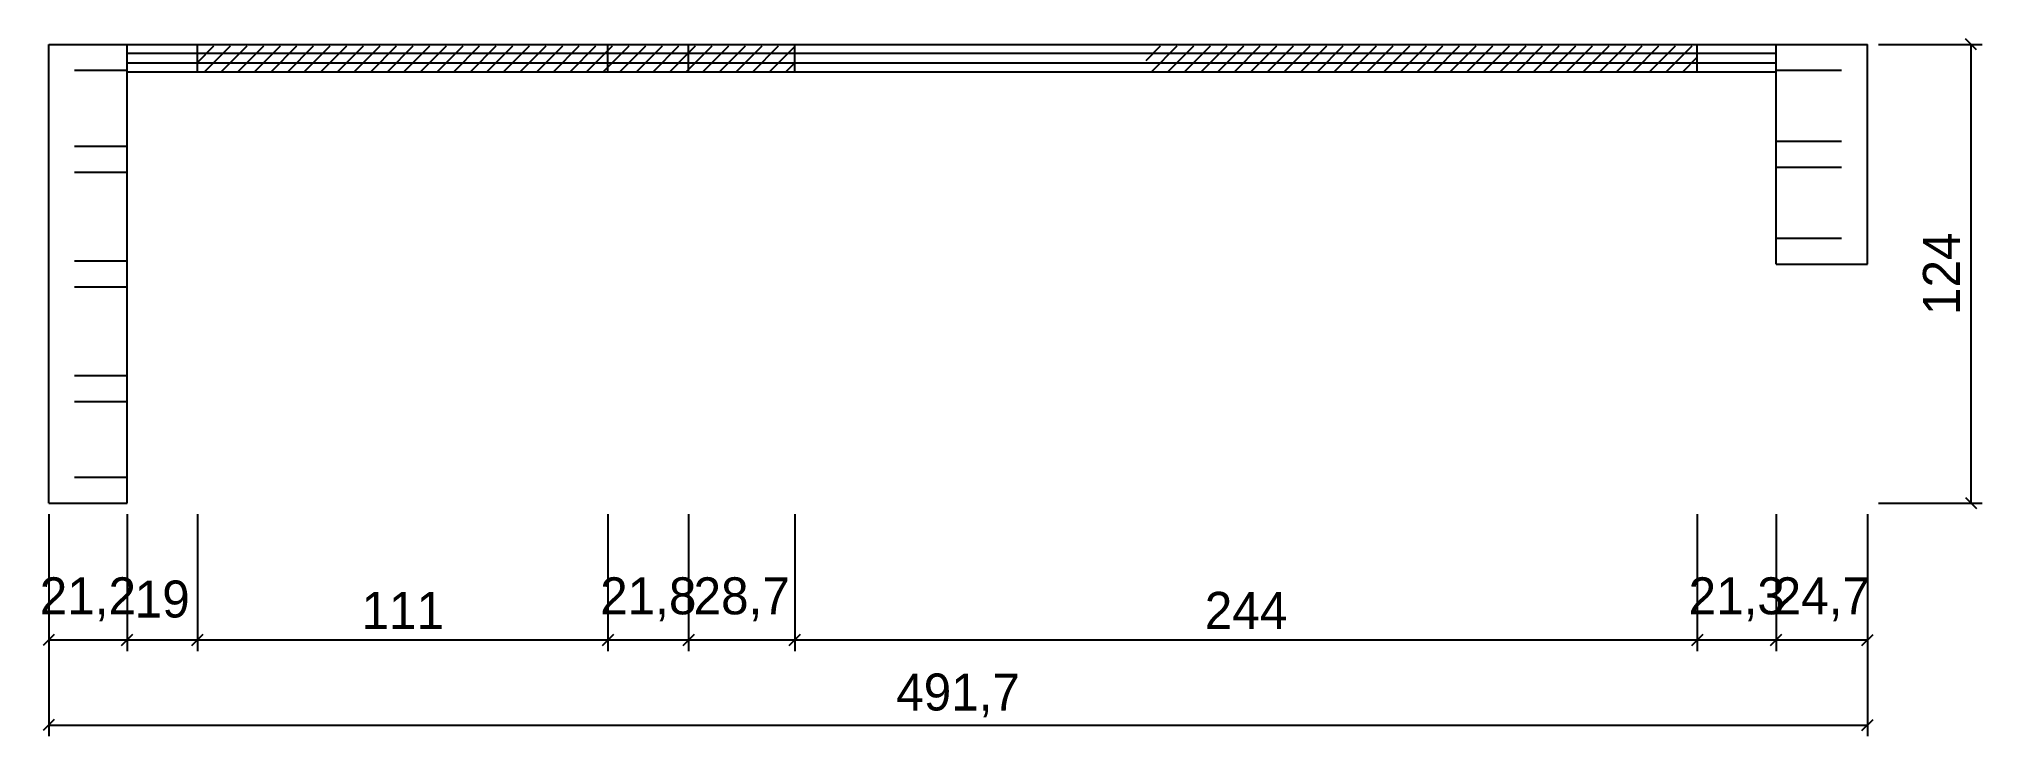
# Model space of a CAD drawing. Extents: x -2 to 7436, y -356 to -133.
# Drawn here: x 6910 to 7436, y -337 to -148 of the extents above; entities that cross this region are included whole.
import ezdxf

# ---------------------------------------------------------------- set-up
doc = ezdxf.new("R2010")
doc.units = 0
for name, color, linetype in [('COTA', 241, 'Continuous'), ('Painéis', 200, 'Continuous'), ('Reaproveitamento', 251, 'Continuous'), ('SARR_2.2x7', 40, 'Continuous')]:
    doc.layers.add(name, color=color, linetype=linetype)
doc.dimstyles.new('PAINEL', dxfattribs={"dimtxt": 10, "dimasz": 3, "dimexe": 3, "dimexo": 3, "dimgap": 3, "dimtad": 1, "dimblk": 'OBLIQUE', "dimblk1": 'OBLIQUE', "dimcen": 2.5, "dimclrd": 4, "dimclre": 4, "dimclrt": 240, "dimazin": 3, "dimtfac": 1, "dimtmove": 0, "dimatfit": 3})

msp = doc.modelspace()

# ---------------------------------------------------------------- blocks, each defined once
blk = doc.blocks.new('_OBLIQUE')
at = {"color": 0, "linetype": 'BYBLOCK'}
blk.add_line((-0.5, -0.5), (0.5, 0.5), dxfattribs=at)

# ---------------------------------------------------------------- dimensions: what is measured, and where the dimension line sits
at = {"layer": 'COTA'}
msp.add_linear_dim(base=(7432.5, -274), p1=(7404.5, -274), p2=(7404.5, -150), angle=90, dimstyle='PAINEL', dxfattribs=at).render()
msp.add_linear_dim(base=(7432.5, -274), p1=(7404.5, -274), p2=(7404.5, -150), angle=90, dimstyle='PAINEL', dxfattribs=at).render()
for base, p1, p2 in [((6912.8, -311), (6912.8, -274), (6934, -274)), ((6912.8, -334), (6912.8, -274), (7404.5, -274)), ((6934, -311), (6934, -274), (6953, -274)), ((6953, -311), (6953, -274), (7064, -274)), ((7064, -311), (7064, -274), (7085.8, -274)), ((7085.8, -311), (7085.8, -274), (7114.5, -274)), ((7114.5, -311), (7114.5, -274), (7358.5, -274)), ((7358.5, -311), (7358.5, -274), (7379.8, -274)), ((7379.8, -311), (7379.8, -274), (7404.5, -274))]:
    msp.add_linear_dim(base=base, p1=p1, p2=p2, dimstyle='PAINEL', dxfattribs=at).render()

# ---------------------------------------------------------------- hatches: boundary and pattern name
at = {"layer": 'Reaproveitamento'}
h = msp.add_hatch(dxfattribs=at)
h.set_pattern_fill('ANSI31')
h.paths.add_polyline_path([(6953, -157.4), (7064, -157.4), (7064, -150.4), (6953, -150.4)])
h = msp.add_hatch(dxfattribs=at)
h.set_pattern_fill('ANSI31')
h.paths.add_polyline_path([(7064, -157.4), (7085.8, -157.4), (7085.8, -150.4), (7064, -150.4)])
h = msp.add_hatch(dxfattribs=at)
h.set_pattern_fill('ANSI31')
h.paths.add_polyline_path([(7085.8, -157.4), (7114.5, -157.4), (7114.5, -150.4), (7085.8, -150.4)])
h = msp.add_hatch(dxfattribs=at)
h.set_pattern_fill('ANSI31')
h.paths.add_polyline_path([(7209.5, -157.4), (7358.5, -157.4), (7358.5, -150.4), (7209.5, -150.4)])

# ---------------------------------------------------------------- linework, layer by layer
at = {"layer": 'Painéis'}
for p, q in [((6912.8, -150), (6934, -150)), ((6912.8, -274), (6912.8, -150)), ((6934, -274), (6934, -150)), ((6934, -150), (6953, -150)), ((6953, -157.4), (6953, -150)), ((6953, -150), (7064, -150)), ((7064, -157.4), (7064, -150)), ((7064, -150), (7085.8, -150)), ((7085.8, -157.4), (7085.8, -150)), ((7085.8, -150), (7114.5, -150)), ((7114.5, -157.4), (7114.5, -150)), ((7114.5, -150), (7358.5, -150)), ((7358.5, -157.4), (7358.5, -150)), ((7358.5, -150), (7379.8, -150)), ((7379.8, -209.4), (7379.8, -150)), ((7379.8, -150), (7404.5, -150)), ((7404.5, -209.4), (7404.5, -150)), ((6934, -157.4), (6953, -157.4)), ((6953, -157.4), (7064, -157.4)), ((7064, -157.4), (7085.8, -157.4)), ((7085.8, -157.4), (7114.5, -157.4)), ((7114.5, -157.4), (7358.5, -157.4)), ((7358.5, -157.4), (7379.8, -157.4)), ((7379.8, -209.4), (7404.5, -209.4)), ((6912.8, -274), (6934, -274))]:
    msp.add_line(p, q, dxfattribs=at)
at = {"layer": 'SARR_2.2x7'}
for points in [[(6919.8, -157), (6934, -157)], [(6919.8, -157), (6934, -157)], [(6934, -152.4), (6953, -152.4)], [(6934, -152.4), (6953, -152.4)], [(6934, -155), (6953, -155)], [(6934, -155), (6953, -155)], [(6953, -152.4), (7064, -152.4)], [(6953, -152.4), (7064, -152.4)], [(6953, -155), (7064, -155)], [(6953, -155), (7064, -155)], [(7064, -152.4), (7085.8, -152.4)], [(7064, -152.4), (7085.8, -152.4)], [(7064, -155), (7085.8, -155)], [(7064, -155), (7085.8, -155)], [(7085.8, -152.4), (7114.5, -152.4)], [(7085.8, -152.4), (7114.5, -152.4)], [(7085.8, -155), (7114.5, -155)], [(7085.8, -155), (7114.5, -155)], [(7114.5, -152.4), (7358.5, -152.4)], [(7114.5, -152.4), (7358.5, -152.4)], [(7114.5, -155), (7358.5, -155)], [(7114.5, -155), (7358.5, -155)], [(7358.5, -152.4), (7379.8, -152.4)], [(7358.5, -152.4), (7379.8, -152.4)], [(7358.5, -155), (7379.8, -155)], [(7358.5, -155), (7379.8, -155)], [(7379.8, -157), (7397.5, -157)], [(7379.8, -157), (7397.5, -157)], [(6919.8, -177.5), (6934, -177.5)], [(6919.8, -177.5), (6934, -177.5)], [(7379.8, -176.2), (7397.5, -176.2)], [(7379.8, -176.2), (7397.5, -176.2)], [(7379.8, -183.2), (7397.5, -183.2)], [(7379.8, -183.2), (7397.5, -183.2)], [(6919.8, -184.5), (6934, -184.5)], [(6919.8, -184.5), (6934, -184.5)], [(7379.8, -202.4), (7397.5, -202.4)], [(7379.8, -202.4), (7397.5, -202.4)], [(6919.8, -208.5), (6934, -208.5)], [(6919.8, -208.5), (6934, -208.5)], [(6919.8, -215.5), (6934, -215.5)], [(6919.8, -215.5), (6934, -215.5)], [(6919.8, -239.5), (6934, -239.5)], [(6919.8, -239.5), (6934, -239.5)], [(6919.8, -246.5), (6934, -246.5)], [(6919.8, -246.5), (6934, -246.5)], [(6919.8, -267), (6934, -267)], [(6919.8, -267), (6934, -267)]]:
    msp.add_lwpolyline(points, dxfattribs=at)

msp.set_redraw_order([(e.dxf.handle, doc.entitydb.next_handle()) for e in msp.query("TEXT MTEXT ATTDEF DIMENSION ARC_DIMENSION")])  # texts and dimensions are drawn at this point

doc.saveas('drawing.dxf')
